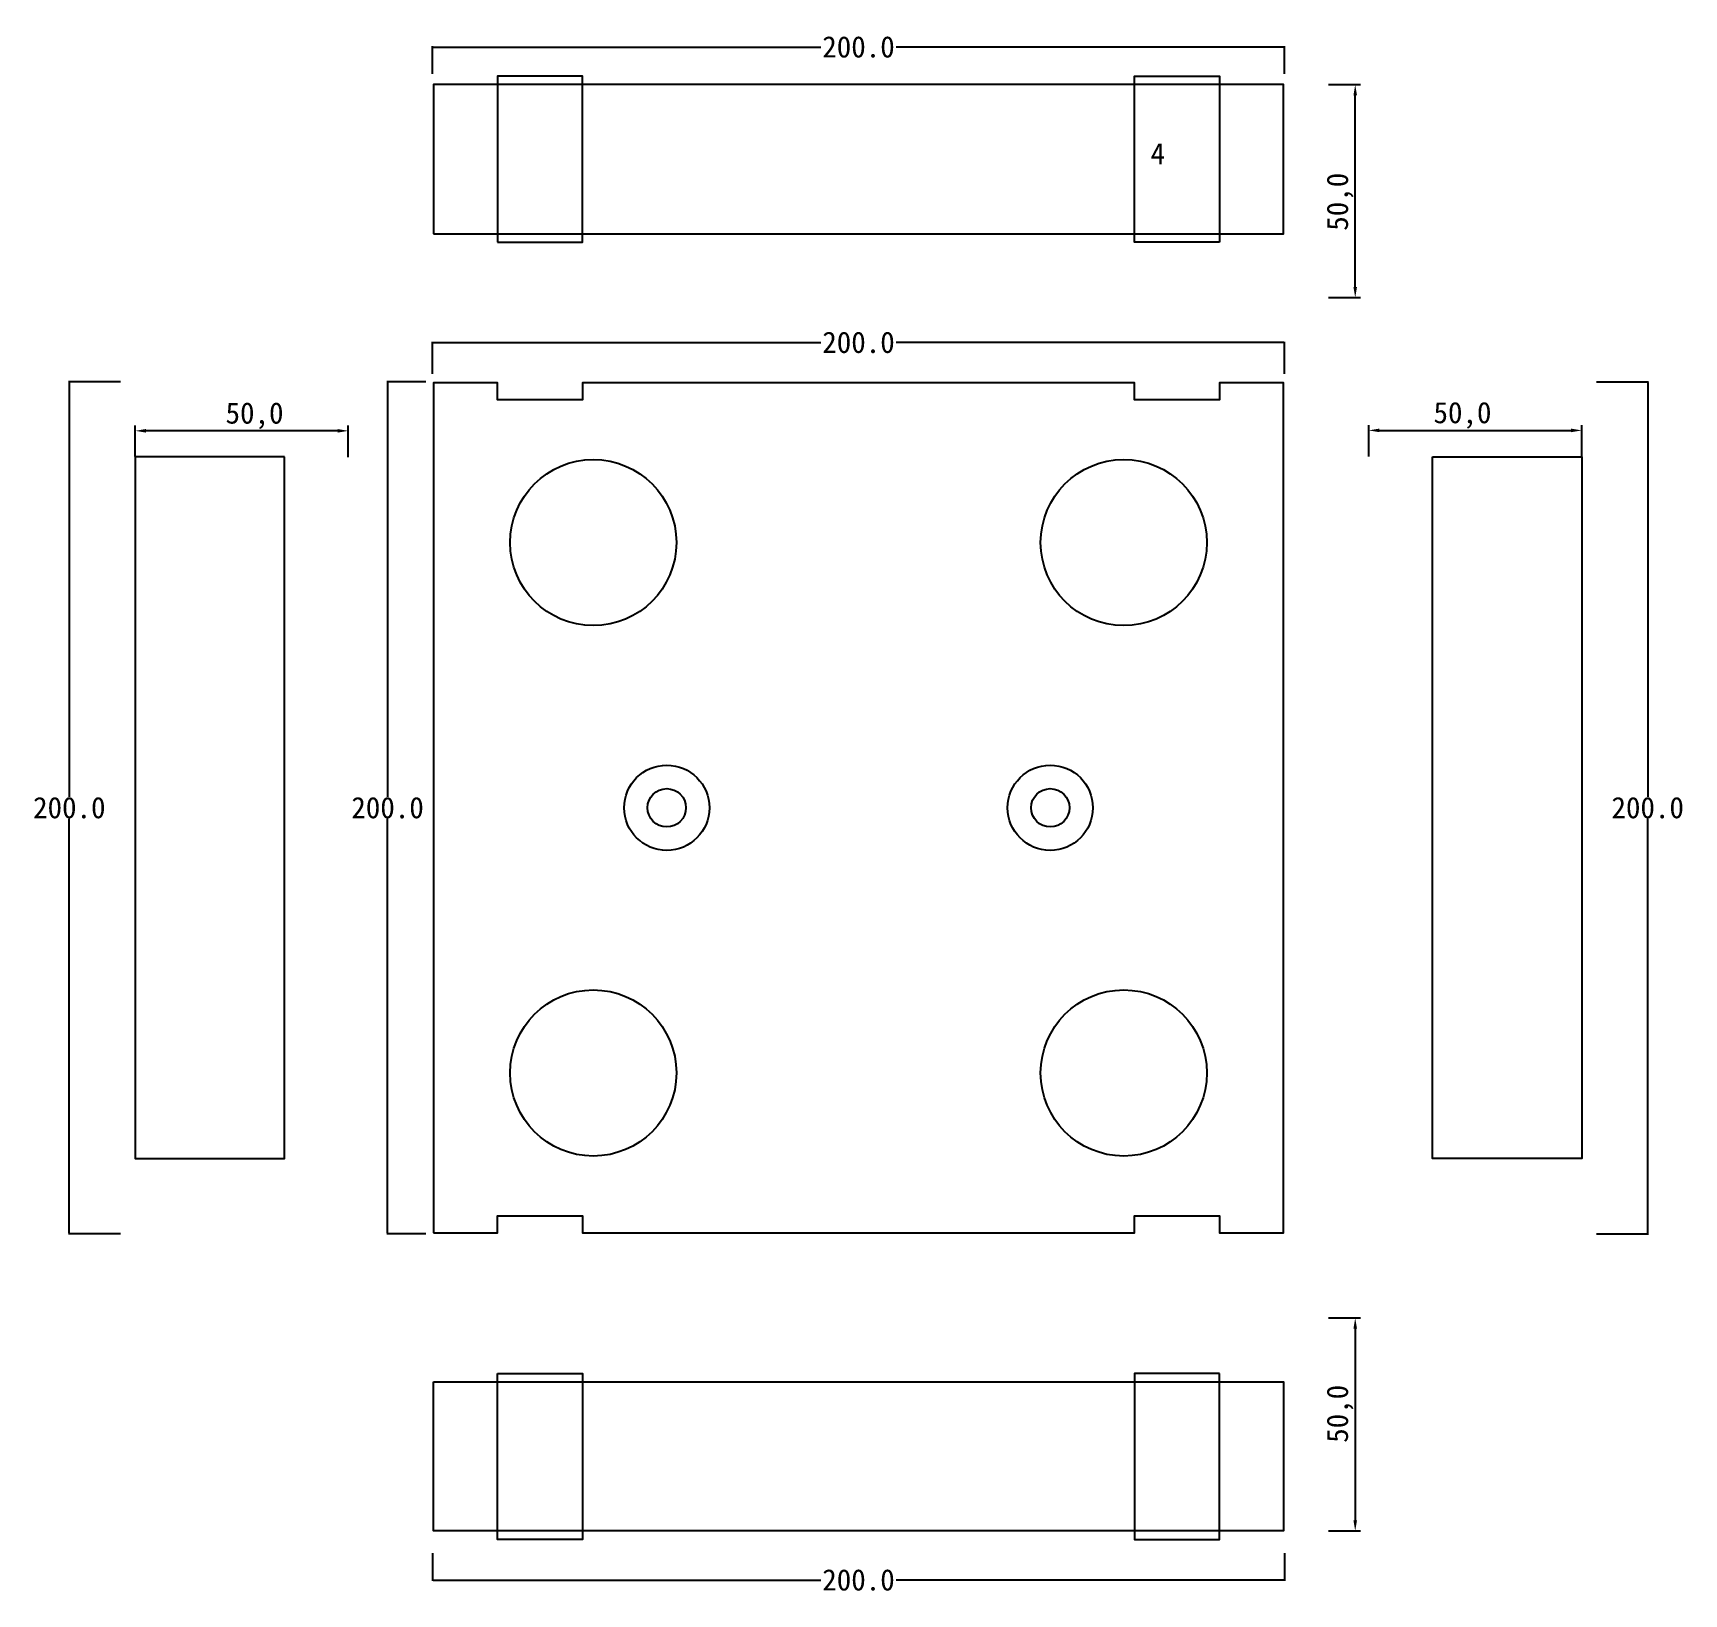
# Model space of a CAD drawing. Header units: millimetres. Extents: x 228 to 2222, y 249 to 897.
# Drawn here: x 228.2 to 615.7, y 273.7 to 640.1 of the extents above; entities that cross this region are included whole.
import ezdxf

# ---------------------------------------------------------------- set-up
doc = ezdxf.new("R2010")
doc.units = ezdxf.units.MM
for name, color, linetype in [('TEXT', 7, 'Continuous'), ('볼트 구멍', 7, 'Continuous'), ('치구', 7, 'Continuous'), ('치수', 7, 'Continuous')]:
    doc.layers.add(name, color=color, linetype=linetype)
doc.dimstyles.new('ISO-25', dxfattribs={"dimtxt": 2.5, "dimasz": 2.5, "dimexe": 1.25, "dimexo": 0.625, "dimtad": 1, "dimtxsty": 'Standard', "dimcen": 2.5, "dimadec": 0, "dimazin": 0, "dimtfac": 1, "dimtmove": 0, "dimatfit": 3, "dimfxl": 0, "dimarcsym": 0})
doc.dimstyles.get("Standard").update_dxf_attribs({"dimtxt": 7, "dimasz": 0.18, "dimexe": 0.18, "dimexo": 0.0625, "dimgap": 0.09, "dimtad": 0, "dimtih": 1, "dimtoh": 1, "dimdec": 1, "dimzin": 0, "dimdsep": 46, "dimtxsty": 'Standard', "dimcen": 0.09, "dimadec": 0, "dimazin": 0, "dimtfac": 1, "dimtdec": 1, "dimtofl": 0, "dimtmove": 0, "dimatfit": 3, "dimfxl": 0, "dimtolj": 1, "dimtzin": 0, "dimarcsym": 0})

msp = doc.modelspace()

# ---------------------------------------------------------------- texts
at = {"layer": 'TEXT', "color": 1}
msp.add_text('4', height=5, dxfattribs=at).set_placement((490.5, 609.26))

# ---------------------------------------------------------------- blocks, each defined once
blk = doc.blocks.new('*D23')
at = {"layer": 'Defpoints', "color": 0}
for p in [(248.79, 558.21), (236.72, 358.21), (248.79, 358.21)]:
    blk.add_point(p, dxfattribs=at)
at = {"layer": '치수', "color": 0, "lineweight": -2}
for p, q in [((248.73, 558.21), (236.54, 558.21)), ((236.72, 558.03), (236.72, 460.8)), ((236.72, 358.39), (236.72, 455.62)), ((248.73, 358.21), (236.54, 358.21))]:
    blk.add_line(p, q, dxfattribs=at)
at = {"layer": '치수', "color": 0}
for points in [[(236.69, 558.03), (236.75, 558.03), (236.72, 558.21)], [(236.69, 358.39), (236.75, 358.39), (236.72, 358.21)]]:
    blk.add_solid(points, dxfattribs=at)
at = {"layer": '치수', "color": 0, "insert": (236.72, 458.21), "char_height": 5, "attachment_point": 5}
blk.add_mtext('\\A1;200.0', dxfattribs=at)
blk = doc.blocks.new('*D24')
at = {"layer": 'Defpoints', "color": 0}
for p in [(595.09, 558.21), (595.09, 358.21), (607.16, 358.21)]:
    blk.add_point(p, dxfattribs=at)
at = {"layer": '치수', "color": 0, "lineweight": -2}
for p, q in [((595.15, 558.21), (607.34, 558.21)), ((607.16, 558.03), (607.16, 460.8)), ((607.16, 358.39), (607.16, 455.62)), ((595.15, 358.21), (607.34, 358.21))]:
    blk.add_line(p, q, dxfattribs=at)
at = {"layer": '치수', "color": 0}
for points in [[(607.13, 558.03), (607.19, 558.03), (607.16, 558.21)], [(607.13, 358.39), (607.19, 358.39), (607.16, 358.21)]]:
    blk.add_solid(points, dxfattribs=at)
at = {"layer": '치수', "color": 0, "insert": (607.16, 458.21), "char_height": 5, "attachment_point": 5}
blk.add_mtext('\\A1;200.0', dxfattribs=at)
blk = doc.blocks.new('*D25')
at = {"layer": 'Defpoints', "color": 0}
for p in [(320.48, 558.21), (311.41, 358.21), (320.48, 358.21)]:
    blk.add_point(p, dxfattribs=at)
at = {"layer": '치수', "color": 0, "lineweight": -2}
for p, q in [((320.42, 558.21), (311.23, 558.21)), ((311.41, 558.03), (311.41, 460.8)), ((311.41, 358.39), (311.41, 455.62)), ((320.42, 358.21), (311.23, 358.21))]:
    blk.add_line(p, q, dxfattribs=at)
at = {"layer": '치수', "color": 0}
for points in [[(311.38, 558.03), (311.44, 558.03), (311.41, 558.21)], [(311.38, 358.39), (311.44, 358.39), (311.41, 358.21)]]:
    blk.add_solid(points, dxfattribs=at)
at = {"layer": '치수', "color": 0, "insert": (311.41, 458.21), "char_height": 5, "attachment_point": 5}
blk.add_mtext('\\A1;200.0', dxfattribs=at)
blk = doc.blocks.new('*D27')
at = {"layer": 'Defpoints', "color": 0}
for p in [(321.94, 283.35), (521.94, 283.35), (521.94, 276.95)]:
    blk.add_point(p, dxfattribs=at)
at = {"layer": '치수', "color": 0, "lineweight": -2}
for p, q in [((321.94, 283.29), (321.94, 276.77)), ((521.94, 283.29), (521.94, 276.77)), ((322.12, 276.95), (413.1, 276.95)), ((521.76, 276.95), (430.78, 276.95))]:
    blk.add_line(p, q, dxfattribs=at)
at = {"layer": '치수', "color": 0}
for points in [[(322.12, 276.98), (322.12, 276.92), (321.94, 276.95)], [(521.76, 276.98), (521.76, 276.92), (521.94, 276.95)]]:
    blk.add_solid(points, dxfattribs=at)
at = {"layer": '치수', "color": 0, "insert": (421.94, 276.95), "char_height": 5, "attachment_point": 5}
blk.add_mtext('\\A1;200.0', dxfattribs=at)
blk = doc.blocks.new('*D28')
at = {"layer": 'Defpoints', "color": 0}
for p in [(531.62, 338.46), (531.62, 288.46), (538.52, 288.46)]:
    blk.add_point(p, dxfattribs=at)
at = {"layer": '치수', "color": 0, "lineweight": -2}
for p, q in [((532.24, 338.46), (539.77, 338.46)), ((538.52, 335.96), (538.52, 290.96)), ((532.24, 288.46), (539.77, 288.46))]:
    blk.add_line(p, q, dxfattribs=at)
at = {"layer": '치수', "color": 0}
for points in [[(538.1, 335.96), (538.93, 335.96), (538.52, 338.46)], [(538.1, 290.96), (538.93, 290.96), (538.52, 288.46)]]:
    blk.add_solid(points, dxfattribs=at)
at = {"layer": '치수', "color": 0, "insert": (534.97, 315.96), "char_height": 5, "attachment_point": 5, "rotation": 90}
blk.add_mtext('50,0', dxfattribs=at)
blk = doc.blocks.new('*D29')
at = {"layer": 'Defpoints', "color": 0}
for p in [(521.94, 636.78), (321.94, 630.39), (521.94, 630.39)]:
    blk.add_point(p, dxfattribs=at)
at = {"layer": '치수', "color": 0, "lineweight": -2}
for p, q in [((321.94, 630.45), (321.94, 636.96)), ((322.12, 636.78), (413.1, 636.78)), ((521.76, 636.78), (430.78, 636.78)), ((521.94, 630.45), (521.94, 636.96))]:
    blk.add_line(p, q, dxfattribs=at)
at = {"layer": '치수', "color": 0}
for points in [[(322.12, 636.81), (322.12, 636.75), (321.94, 636.78)], [(521.76, 636.81), (521.76, 636.75), (521.94, 636.78)]]:
    blk.add_solid(points, dxfattribs=at)
at = {"layer": '치수', "color": 0, "insert": (421.94, 636.78), "char_height": 5, "attachment_point": 5}
blk.add_mtext('\\A1;200.0', dxfattribs=at)
blk = doc.blocks.new('*D30')
at = {"layer": 'Defpoints', "color": 0}
for p in [(521.94, 567.43), (321.94, 560.04), (521.94, 560.04)]:
    blk.add_point(p, dxfattribs=at)
at = {"layer": '치수', "color": 0, "lineweight": -2}
for p, q in [((321.94, 560.1), (321.94, 567.61)), ((322.12, 567.43), (413.1, 567.43)), ((521.76, 567.43), (430.78, 567.43)), ((521.94, 560.1), (521.94, 567.61))]:
    blk.add_line(p, q, dxfattribs=at)
at = {"layer": '치수', "color": 0}
for points in [[(322.12, 567.46), (322.12, 567.4), (321.94, 567.43)], [(521.76, 567.46), (521.76, 567.4), (521.94, 567.43)]]:
    blk.add_solid(points, dxfattribs=at)
at = {"layer": '치수', "color": 0, "insert": (421.94, 567.43), "char_height": 5, "attachment_point": 5}
blk.add_mtext('\\A1;200.0', dxfattribs=at)
blk = doc.blocks.new('*D31')
at = {"layer": 'Defpoints', "color": 0}
for p in [(252.19, 546.69), (252.19, 540.01), (302.19, 539.91)]:
    blk.add_point(p, dxfattribs=at)
at = {"layer": '치수', "color": 0, "lineweight": -2}
for p, q in [((252.19, 540.64), (252.19, 547.94)), ((299.69, 546.69), (254.69, 546.69)), ((302.19, 540.54), (302.19, 547.94))]:
    blk.add_line(p, q, dxfattribs=at)
at = {"layer": '치수', "color": 0}
for points in [[(254.69, 547.11), (254.69, 546.27), (252.19, 546.69)], [(299.69, 547.11), (299.69, 546.27), (302.19, 546.69)]]:
    blk.add_solid(points, dxfattribs=at)
at = {"layer": '치수', "color": 0, "insert": (280.19, 550.23), "char_height": 5, "attachment_point": 5}
blk.add_mtext('50,0', dxfattribs=at)
blk = doc.blocks.new('*D32')
at = {"layer": 'Defpoints', "color": 0}
for p in [(591.69, 546.79), (541.69, 540.01), (591.69, 540.01)]:
    blk.add_point(p, dxfattribs=at)
at = {"layer": '치수', "color": 0, "lineweight": -2}
for p, q in [((541.69, 540.64), (541.69, 548.04)), ((544.19, 546.79), (589.19, 546.79)), ((591.69, 540.64), (591.69, 548.04))]:
    blk.add_line(p, q, dxfattribs=at)
at = {"layer": '치수', "color": 0}
for points in [[(544.19, 547.21), (544.19, 546.37), (541.69, 546.79)], [(589.19, 547.21), (589.19, 546.37), (591.69, 546.79)]]:
    blk.add_solid(points, dxfattribs=at)
at = {"layer": '치수', "color": 0, "insert": (563.69, 550.33), "char_height": 5, "attachment_point": 5}
blk.add_mtext('50,0', dxfattribs=at)
blk = doc.blocks.new('*D33')
at = {"layer": 'Defpoints', "color": 0}
for p in [(531.62, 627.96), (538.52, 627.96), (531.62, 577.96)]:
    blk.add_point(p, dxfattribs=at)
at = {"layer": '치수', "color": 0, "lineweight": -2}
for p, q in [((532.24, 627.96), (539.77, 627.96)), ((538.52, 580.46), (538.52, 625.46)), ((532.24, 577.96), (539.77, 577.96))]:
    blk.add_line(p, q, dxfattribs=at)
at = {"layer": '치수', "color": 0}
for points in [[(538.1, 625.46), (538.93, 625.46), (538.52, 627.96)], [(538.1, 580.46), (538.93, 580.46), (538.52, 577.96)]]:
    blk.add_solid(points, dxfattribs=at)
at = {"layer": '치수', "color": 0, "insert": (534.97, 600.46), "char_height": 5, "attachment_point": 5, "rotation": 90}
blk.add_mtext('50,0', dxfattribs=at)

# ---------------------------------------------------------------- dimensions: what is measured, and where the dimension line sits
at = {"layer": '치수', "color": 4}
for base, p1, p2, dimstyle, override, picture, middle in [((521.94, 636.78), (321.94, 630.39), (521.94, 630.39), 'Standard', {"dimtxt": 5}, '*D29', (421.94, 636.78)), ((591.69, 546.79), (541.69, 540.01), (591.69, 540.01), 'ISO-25', {"dimtxt": 5, "dimdec": 1, "dimzin": 0, "dimtdec": 1}, '*D32', (563.69, 546.79)), ((521.94, 276.95), (321.94, 283.35), (521.94, 283.35), 'Standard', {"dimtxt": 5}, '*D27', (421.94, 276.95))]:
    dim = msp.add_linear_dim(base=base, p1=p1, p2=p2, dimstyle=dimstyle, override=override, dxfattribs=at)
    dim.commit()
    dim.dimension.update_dxf_attribs({"geometry": picture, "text_midpoint": middle, "dimtype": 160})
for base, p1, p2, angle, picture, middle in [((538.52, 627.96), (531.62, 577.96), (531.62, 627.96), 90, '*D33', (538.52, 600.46)), ((252.19, 546.69), (302.19, 539.91), (252.19, 540.01), 180, '*D31', (280.19, 546.69)), ((538.52, 288.46), (531.62, 338.46), (531.62, 288.46), 270, '*D28', (538.52, 315.96))]:
    dim = msp.add_linear_dim(base=base, p1=p1, p2=p2, angle=angle, dimstyle='ISO-25', override={"dimtxt": 5, "dimdec": 1, "dimzin": 0, "dimtdec": 1}, dxfattribs=at)
    dim.commit()
    dim.dimension.update_dxf_attribs({"geometry": picture, "text_midpoint": middle, "dimtype": 160})
dim = msp.add_linear_dim(base=(521.94, 567.43), p1=(321.94, 560.04), p2=(521.94, 560.04), dimstyle='Standard', override={"dimtxt": 5}, dxfattribs=at)
dim.commit()
dim.dimension.update_dxf_attribs({"geometry": '*D30', "text_midpoint": (421.94, 567.43)})
for base, p1, p2, picture, middle in [((236.72, 358.21), (248.79, 558.21), (248.79, 358.21), '*D23', (236.72, 458.21)), ((311.41, 358.21), (320.48, 558.21), (320.48, 358.21), '*D25', (311.41, 458.21)), ((607.16, 358.21), (595.09, 558.21), (595.09, 358.21), '*D24', (607.16, 458.21))]:
    dim = msp.add_linear_dim(base=base, p1=p1, p2=p2, angle=90, dimstyle='Standard', override={"dimtxt": 5}, dxfattribs=at)
    dim.commit()
    dim.dimension.update_dxf_attribs({"geometry": picture, "text_midpoint": middle})

# ---------------------------------------------------------------- linework, layer by layer
at = {"layer": '볼트 구멍', "color": 2}
for centre in [(376.94, 458.21), (466.94, 458.21)]:
    msp.add_circle(centre, 10, dxfattribs=at)
at = {"layer": '볼트 구멍', "color": 3}
for centre in [(376.94, 458.21), (466.94, 458.21)]:
    msp.add_circle(centre, 4.5, dxfattribs=at)
at = {"layer": '치구'}
for points in [[(322.19, 592.96), (521.69, 592.96), (521.69, 627.96), (322.19, 627.96)], [(322.19, 358.46), (337.19, 358.46), (337.19, 362.46), (357.19, 362.46), (357.19, 358.46), (486.69, 358.46), (486.69, 362.46), (506.69, 362.46), (506.69, 358.46), (521.69, 358.46), (521.69, 557.96), (506.69, 557.96), (506.69, 553.96), (486.69, 553.96), (486.69, 557.96), (357.19, 557.96), (357.19, 553.96), (337.19, 553.96), (337.19, 557.96), (322.19, 557.96)], [(287.19, 540.56), (252.19, 540.56), (252.19, 375.86), (287.19, 375.86)], [(556.69, 540.56), (591.69, 540.56), (591.69, 375.86), (556.69, 375.86)], [(322.19, 323.46), (521.69, 323.46), (521.69, 288.46), (322.19, 288.46)]]:
    msp.add_lwpolyline(points, close=True, dxfattribs=at)
at = {"layer": '치구', "color": 1}
for points in [[(337.19, 590.96), (357.19, 590.96), (357.19, 629.96), (337.19, 629.96)], [(506.69, 590.96), (486.69, 590.96), (486.69, 629.96), (506.69, 629.96)], [(337.19, 325.46), (357.19, 325.46), (357.19, 286.47), (337.19, 286.47)], [(506.69, 325.46), (486.69, 325.46), (486.69, 286.47), (506.69, 286.47)]]:
    msp.add_lwpolyline(points, close=True, dxfattribs=at)
at = {"layer": '치구'}
for centre in [(359.69, 520.46), (484.19, 520.46), (359.69, 395.96), (484.19, 395.96)]:
    msp.add_circle(centre, 19.5, dxfattribs=at)

msp.set_redraw_order([(e.dxf.handle, doc.entitydb.next_handle()) for e in msp.query("TEXT MTEXT ATTDEF DIMENSION ARC_DIMENSION")])  # texts and dimensions are drawn at this point

doc.saveas('drawing.dxf')
